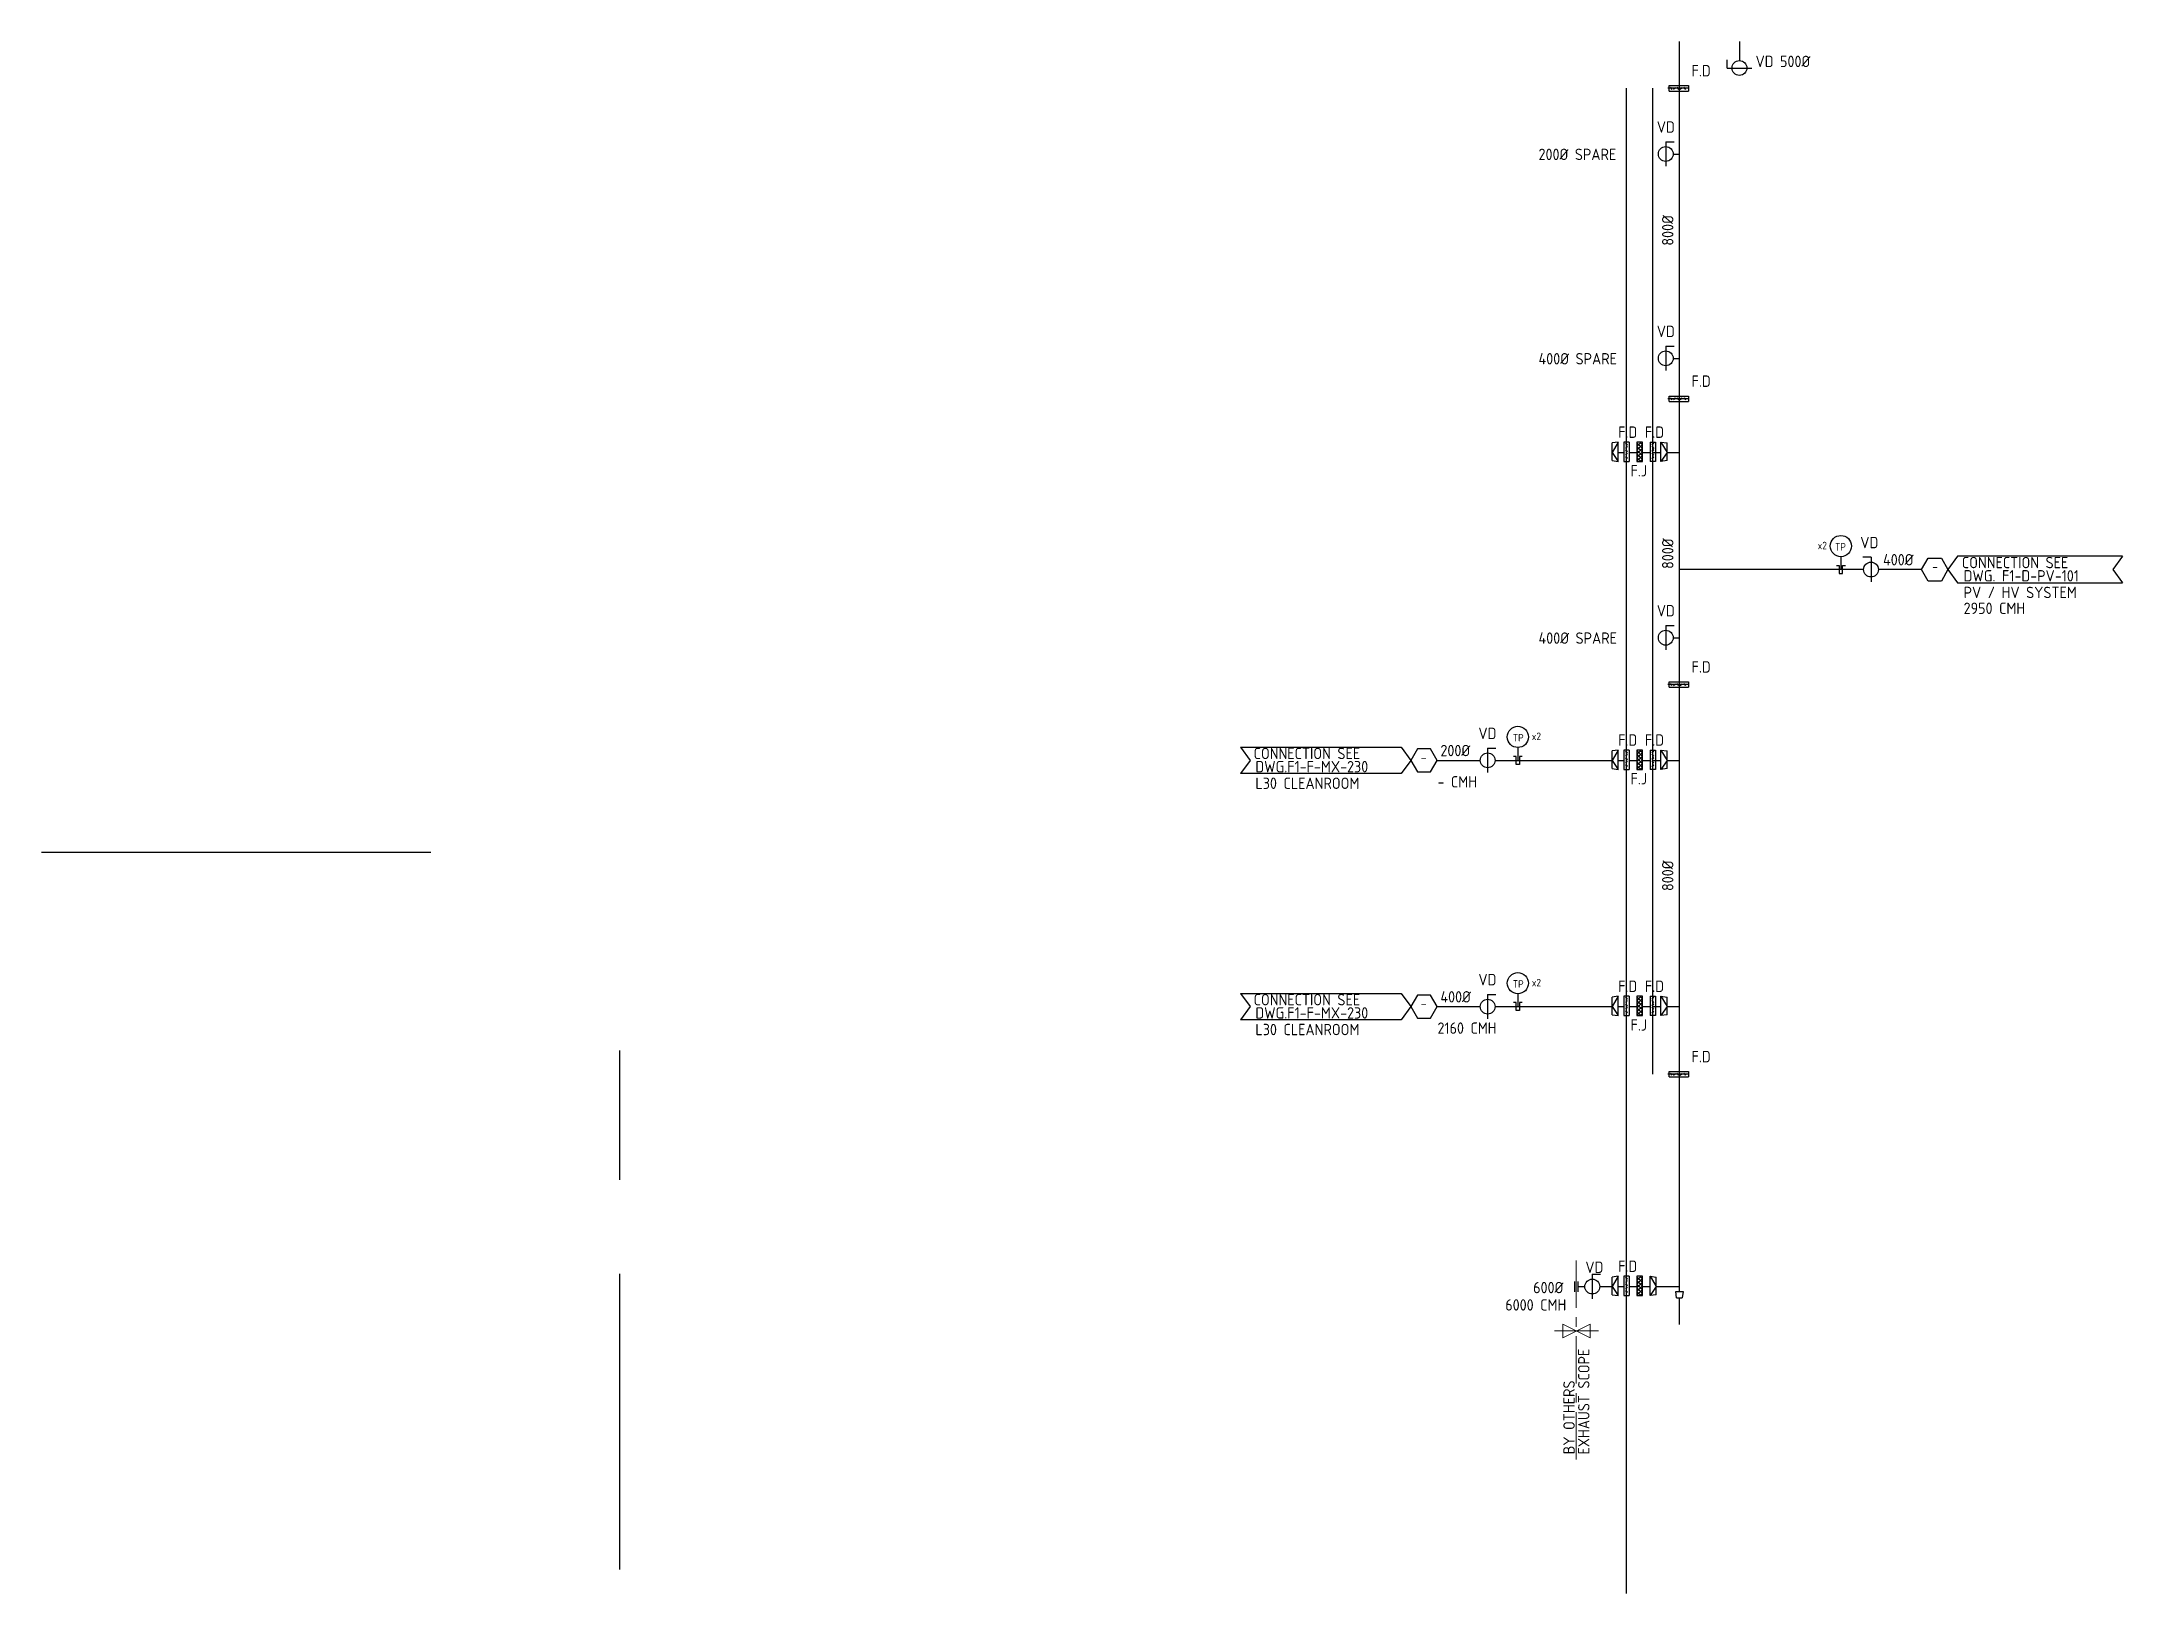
# Model space of a CAD drawing. Extents: x 41366 to 43040, y 84741 to 85507.
# Drawn here: x 42491 to 43040, y 84904 to 85313 of the extents above; entities that cross this region are included whole.
import ezdxf
from ezdxf.enums import TextEntityAlignment as Align

# ---------------------------------------------------------------- set-up
doc = ezdxf.new("R2010")
doc.units = 0
doc.header["$LTSCALE"] = 10
doc.linetypes.add('CENTER', pattern=[2, 1.25, -0.25, 0.25, -0.25])
for name, color, linetype in [('A-DETL-01', 1, 'Continuous'), ('DETL-TXT', 4, 'Continuous'), ('M-EX-VALVE', 2, 'Continuous'), ('M-GEX', 114, 'Continuous'), ('M6-CWTR-TEXT', 4, 'Continuous'), ('SL', 240, 'Continuous'), ('U-PV-VALVE', 3, 'Continuous')]:
    doc.layers.add(name, color=color, linetype=linetype)
doc.layers.add('g-ttlb', color=4, linetype='Continuous', lineweight=9)
doc.styles.add('AA-TXT', font='isocp.shx', dxfattribs={"bigfont": 'chineset.shx'})

msp = doc.modelspace()

# ---------------------------------------------------------------- texts
at = {"layer": 'M-EX-VALVE', "style": 'AA-TXT'}
for s, p in [('x2', (42961.211, 85180.37)), ('TP', (42966.01, 85180.019))]:
    msp.add_text(s, height=2, rotation=360, dxfattribs=at).set_placement(p, align=Align.MIDDLE)
for s, p in [('TP', (42880.964, 85129.645)), ('x2', (42885.762, 85129.995)), ('TP', (42880.964, 85064.645)), ('x2', (42885.762, 85064.995))]:
    msp.add_text(s, height=2, dxfattribs=at).set_placement(p, align=Align.MIDDLE)
at = {"layer": 'M6-CWTR-TEXT', "style": 'AA-TXT'}
for s, p in [('F.D', (42926.703, 85304.192)), ('VD 500%%C', (42943.593, 85306.654)), ('VD', (42917.529, 85289.329)), ('200%%C SPARE', (42886.327, 85282.114)), ('VD', (42917.529, 85235.386)), ('400%%C SPARE', (42886.327, 85228.171)), ('F.D', (42926.703, 85222.254)), ('F.D', (42907.326, 85208.791)), ('F.D', (42914.394, 85208.791)), ('F.J', (42910.595, 85198.591)), ('VD', (42971.245, 85179.658)), ('400%%C', (42977.243, 85175.123)), ('CONNECTION SEE', (42998.042, 85174.368)), ('DWG. F1-D-PV-101', (42998.508, 85170.872)), ('PV / HV SYSTEM', (42998.508, 85166.487)), ('VD', (42917.529, 85161.65)), ('2950 CMH', (42998.508, 85162.301)), ('400%%C SPARE', (42886.327, 85154.435)), ('F.D', (42926.703, 85146.821)), ('VD', (42870.457, 85129.283)), ('F.D', (42907.326, 85127.522)), ('F.D', (42914.394, 85127.522)), ('CONNECTION SEE', (42811.139, 85123.993)), ('200%%C', (42860.43, 85124.748)), ('DWG.F1-F-MX-230', (42811.605, 85120.497)), ('L30 CLEANROOM', (42811.605, 85116.112)), ('- CMH', (42859.653, 85116.495)), ('F.J', (42910.595, 85117.321)), ('VD', (42870.457, 85064.283)), ('F.D', (42907.326, 85062.522)), ('F.D', (42914.394, 85062.522)), ('CONNECTION SEE', (42811.139, 85058.993)), ('400%%C', (42860.43, 85059.748)), ('DWG.F1-F-MX-230', (42811.605, 85055.497)), ('L30 CLEANROOM', (42811.605, 85051.112)), ('2160 CMH', (42859.653, 85051.495)), ('F.J', (42910.595, 85052.321)), ('F.D', (42926.703, 85043.962)), ('VD', (42898.683, 84988.37)), ('F.D', (42907.326, 84988.634)), ('600%%C', (42884.91, 84982.999)), ('6000 CMH', (42877.546, 84978.427))]:
    msp.add_text(s, height=3, dxfattribs=at).set_placement(p)
for p in [(42921.916, 85259.523), (42921.916, 85174.191), (42921.916, 85089.183)]:
    msp.add_text('800%%C', height=3, rotation=90, dxfattribs=at).set_placement(p)
for p in [(42990.968, 85174.302), (42856.005, 85123.927), (42856.005, 85058.927)]:
    msp.add_text('-', height=2.5, rotation=180, dxfattribs=at).set_placement(p, align=Align.MIDDLE)
for s, p in [('EXHAUST SCOPE', (42898.269, 84940.425)), ('BY OTHERS', (42894.375, 84940.484))]:
    msp.add_text(s, height=3, rotation=90, dxfattribs=at).set_placement(p, align=Align.MIDDLE_LEFT)

# ---------------------------------------------------------------- hatches: boundary and pattern name
at = {"layer": 'M-EX-VALVE'}
h = msp.add_hatch(dxfattribs=at)
h.set_pattern_fill('ANSI37', color=256, scale=0.216, style=0)
h.set_pattern_definition([(45, (41078.7335, 83717.2816), (-0.48493383, 0.48493383), []), (135, (41078.7335, 83717.2816), (-0.48493383, -0.48493383), [])])
h.paths.add_polyline_path([(42912.257, 85207.652), (42912.257, 85202.563), (42913.759, 85202.563), (42913.759, 85207.652)])
h = msp.add_hatch(dxfattribs=at)
h.set_pattern_fill('ANSI37', color=256, scale=0.216, style=0)
h.set_pattern_definition([(45, (41078.7335, 83636.01195), (-0.48493383, 0.48493383), []), (135, (41078.7335, 83636.01195), (-0.48493383, -0.48493383), [])])
h.paths.add_polyline_path([(42912.257, 85126.383), (42912.257, 85121.293), (42913.759, 85121.293), (42913.759, 85126.383)])
h = msp.add_hatch(dxfattribs=at)
h.set_pattern_fill('ANSI37', color=256, scale=0.216, style=0)
h.set_pattern_definition([(45, (41078.7335, 83571.01195), (-0.48493383, 0.48493383), []), (135, (41078.7335, 83571.01195), (-0.48493383, -0.48493383), [])])
h.paths.add_polyline_path([(42912.257, 85061.383), (42912.257, 85056.293), (42913.759, 85056.293), (42913.759, 85061.383)])
h = msp.add_hatch(dxfattribs=at)
h.set_pattern_fill('ANSI37', color=256, scale=0.216, style=0)
h.set_pattern_definition([(45, (41078.7335, 83497.12475), (-0.48493383, 0.48493383), []), (135, (41078.7335, 83497.12475), (-0.48493383, -0.48493383), [])])
h.paths.add_polyline_path([(42912.257, 84987.496), (42912.257, 84982.406), (42913.759, 84982.406), (42913.759, 84987.496)])

# ---------------------------------------------------------------- linework, layer by layer
at = {"layer": 'A-DETL-01', "linetype": 'Continuous'}
for p, q in [((42909.531, 84903.782), (42909.531, 85301.047)), ((42916.485, 85040.816), (42916.485, 85301.047))]:
    msp.add_line(p, q, dxfattribs=at)
at = {"layer": 'DETL-TXT'}
for p, q in [((42996.875, 85177.534), (42994.375, 85174.034)), ((42994.375, 85174.034), (42996.875, 85170.534)), ((43040.404, 85177.534), (43037.904, 85174.034)), ((43037.904, 85174.034), (43040.404, 85170.534)), ((42807.707, 85127.159), (42810.207, 85123.659)), ((42850.099, 85127.159), (42852.599, 85123.659)), ((42810.207, 85123.659), (42807.707, 85120.159)), ((42852.599, 85123.659), (42850.099, 85120.159)), ((42807.707, 85062.159), (42810.207, 85058.659)), ((42810.207, 85058.659), (42807.707, 85055.159)), ((42850.099, 85062.159), (42852.599, 85058.659)), ((42852.599, 85058.659), (42850.099, 85055.159))]:
    msp.add_line(p, q, dxfattribs=at)
for points in [[(42994.375, 85174.034), (42992.625, 85171.003), (42989.125, 85171.003), (42987.375, 85174.034), (42989.125, 85177.065), (42992.625, 85177.065)], [(42852.599, 85123.659), (42854.349, 85120.628), (42857.849, 85120.628), (42859.599, 85123.659), (42857.849, 85126.69), (42854.349, 85126.69)], [(42852.599, 85058.659), (42854.349, 85055.628), (42857.849, 85055.628), (42859.599, 85058.659), (42857.849, 85061.69), (42854.349, 85061.69)]]:
    msp.add_lwpolyline(points, close=True, dxfattribs=at)
for points in [[(43040.404, 85177.534), (42996.875, 85177.534)], [(42996.875, 85170.534), (43040.404, 85170.534)], [(42807.707, 85127.159), (42850.099, 85127.159)], [(42850.099, 85120.159), (42807.707, 85120.159)], [(42807.707, 85062.159), (42850.099, 85062.159)], [(42850.099, 85055.159), (42807.707, 85055.159)]]:
    msp.add_lwpolyline(points, dxfattribs=at)
at = {"layer": 'g-ttlb', "linetype": 'CENTER'}
for p, q in [((42896.258, 84939.16), (42896.258, 84991.62)), ((42890.506, 84973.056), (42902.149, 84973.056))]:
    msp.add_line(p, q, dxfattribs=at)
at = {"layer": 'g-ttlb'}
msp.add_lwpolyline([(42899.927, 84974.856), (42892.727, 84971.256), (42892.727, 84974.856), (42899.927, 84971.256)], close=True, dxfattribs=at)
at = {"layer": 'M-EX-VALVE'}
for p, q in [((42926.056, 85301.047), (42920.405, 85301.047)), ((42920.824, 85301.773), (42925.914, 85301.773)), ((42920.824, 85300.321), (42920.824, 85301.773)), ((42920.824, 85300.321), (42925.914, 85300.321)), ((42921.084, 85301.318), (42921.539, 85300.776)), ((42921.917, 85300.82), (42922.459, 85301.275)), ((42922.858, 85301.318), (42923.312, 85300.776)), ((42923.69, 85300.82), (42924.232, 85301.275)), ((42925.158, 85300.776), (42924.704, 85301.318)), ((42925.914, 85301.773), (42925.914, 85300.321)), ((42926.056, 85219.108), (42920.405, 85219.108)), ((42920.824, 85219.834), (42925.914, 85219.834)), ((42920.824, 85218.383), (42920.824, 85219.834)), ((42920.824, 85218.383), (42925.914, 85218.383)), ((42921.084, 85219.379), (42921.539, 85218.837)), ((42921.917, 85218.881), (42922.459, 85219.336)), ((42922.858, 85219.379), (42923.312, 85218.837)), ((42923.69, 85218.881), (42924.232, 85219.336)), ((42925.158, 85218.837), (42924.704, 85219.379)), ((42925.914, 85219.834), (42925.914, 85218.383)), ((42908.805, 85207.652), (42908.805, 85202.563)), ((42910.257, 85207.652), (42908.805, 85207.652)), ((42909.26, 85207.392), (42909.802, 85206.937)), ((42909.531, 85202.42), (42909.531, 85208.071)), ((42910.257, 85207.652), (42910.257, 85202.563)), ((42915.759, 85207.652), (42915.759, 85202.563)), ((42915.759, 85207.652), (42917.211, 85207.652)), ((42916.756, 85207.392), (42916.214, 85206.937)), ((42916.485, 85202.42), (42916.485, 85208.071)), ((42917.211, 85207.652), (42917.211, 85202.563)), ((42908.805, 85202.563), (42910.257, 85202.563)), ((42909.26, 85205.619), (42909.802, 85205.164)), ((42909.802, 85203.318), (42909.26, 85203.773)), ((42909.758, 85206.56), (42909.304, 85206.018)), ((42909.758, 85204.786), (42909.304, 85204.244)), ((42917.211, 85202.563), (42915.759, 85202.563)), ((42916.756, 85205.619), (42916.214, 85205.164)), ((42916.214, 85203.318), (42916.756, 85203.773)), ((42916.257, 85206.56), (42916.712, 85206.018)), ((42916.257, 85204.786), (42916.712, 85204.244)), ((42964.976, 85175.093), (42965.644, 85175.093)), ((42965.644, 85175.093), (42965.644, 85172.974)), ((42966.111, 85177.42), (42966.111, 85174.034)), ((42966.578, 85172.974), (42966.578, 85175.093)), ((42966.578, 85175.093), (42967.296, 85175.093)), ((42965.644, 85172.974), (42966.578, 85172.974)), ((42926.056, 85143.676), (42920.405, 85143.676)), ((42920.824, 85144.402), (42925.914, 85144.402)), ((42920.824, 85142.95), (42920.824, 85144.402)), ((42920.824, 85142.95), (42925.914, 85142.95)), ((42921.084, 85143.947), (42921.539, 85143.405)), ((42921.917, 85143.449), (42922.459, 85143.904)), ((42922.858, 85143.947), (42923.312, 85143.405)), ((42923.69, 85143.449), (42924.232, 85143.904)), ((42925.158, 85143.405), (42924.704, 85143.947)), ((42925.914, 85144.402), (42925.914, 85142.95)), ((42880.396, 85124.718), (42879.678, 85124.718)), ((42880.396, 85122.6), (42880.396, 85124.718)), ((42880.863, 85127.046), (42880.863, 85123.659)), ((42881.997, 85124.718), (42881.33, 85124.718)), ((42881.33, 85124.718), (42881.33, 85122.6)), ((42908.805, 85126.383), (42908.805, 85121.293)), ((42910.257, 85126.383), (42908.805, 85126.383)), ((42909.26, 85126.123), (42909.802, 85125.668)), ((42909.758, 85125.29), (42909.304, 85124.748)), ((42909.531, 85121.15), (42909.531, 85126.802)), ((42910.257, 85126.383), (42910.257, 85121.293)), ((42915.759, 85126.383), (42915.759, 85121.293)), ((42915.759, 85126.383), (42917.211, 85126.383)), ((42916.756, 85126.123), (42916.214, 85125.668)), ((42916.257, 85125.29), (42916.712, 85124.748)), ((42916.485, 85121.15), (42916.485, 85126.802)), ((42917.211, 85126.383), (42917.211, 85121.293)), ((42881.33, 85122.6), (42880.396, 85122.6)), ((42908.805, 85121.293), (42910.257, 85121.293)), ((42909.26, 85124.349), (42909.802, 85123.894)), ((42909.802, 85122.048), (42909.26, 85122.503)), ((42909.758, 85123.516), (42909.304, 85122.974)), ((42917.211, 85121.293), (42915.759, 85121.293)), ((42916.756, 85124.349), (42916.214, 85123.894)), ((42916.214, 85122.048), (42916.756, 85122.503)), ((42916.257, 85123.516), (42916.712, 85122.974)), ((42880.396, 85059.718), (42879.678, 85059.718)), ((42880.396, 85057.6), (42880.396, 85059.718)), ((42880.863, 85062.046), (42880.863, 85058.659)), ((42881.997, 85059.718), (42881.33, 85059.718)), ((42881.33, 85059.718), (42881.33, 85057.6)), ((42908.805, 85061.383), (42908.805, 85056.293)), ((42910.257, 85061.383), (42908.805, 85061.383)), ((42909.26, 85061.123), (42909.802, 85060.668)), ((42909.26, 85059.349), (42909.802, 85058.894)), ((42909.758, 85060.29), (42909.304, 85059.748)), ((42909.531, 85056.15), (42909.531, 85061.802)), ((42910.257, 85061.383), (42910.257, 85056.293)), ((42915.759, 85061.383), (42915.759, 85056.293)), ((42915.759, 85061.383), (42917.211, 85061.383)), ((42916.756, 85061.123), (42916.214, 85060.668)), ((42916.756, 85059.349), (42916.214, 85058.894)), ((42916.257, 85060.29), (42916.712, 85059.748)), ((42916.485, 85056.15), (42916.485, 85061.802)), ((42917.211, 85061.383), (42917.211, 85056.293)), ((42881.33, 85057.6), (42880.396, 85057.6)), ((42908.805, 85056.293), (42910.257, 85056.293)), ((42909.802, 85057.048), (42909.26, 85057.503)), ((42909.758, 85058.516), (42909.304, 85057.974)), ((42917.211, 85056.293), (42915.759, 85056.293)), ((42916.214, 85057.048), (42916.756, 85057.503)), ((42916.257, 85058.516), (42916.712, 85057.974)), ((42926.056, 85040.816), (42920.405, 85040.816)), ((42920.824, 85041.542), (42925.914, 85041.542)), ((42920.824, 85040.091), (42920.824, 85041.542)), ((42920.824, 85040.091), (42925.914, 85040.091)), ((42921.084, 85041.087), (42921.539, 85040.546)), ((42921.917, 85040.589), (42922.459, 85041.044)), ((42922.858, 85041.087), (42923.312, 85040.546)), ((42923.69, 85040.589), (42924.232, 85041.044)), ((42925.158, 85040.546), (42924.704, 85041.087)), ((42925.914, 85041.542), (42925.914, 85040.091)), ((42908.805, 84987.496), (42908.805, 84982.406)), ((42910.257, 84987.496), (42908.805, 84987.496)), ((42909.26, 84987.235), (42909.802, 84986.781)), ((42909.531, 84982.263), (42909.531, 84987.914)), ((42910.257, 84987.496), (42910.257, 84982.406)), ((42895.788, 84986.13), (42895.788, 84983.413)), ((42896.669, 84986.13), (42896.669, 84983.413)), ((42908.805, 84982.406), (42910.257, 84982.406)), ((42909.26, 84985.462), (42909.802, 84985.007)), ((42909.802, 84983.161), (42909.26, 84983.616)), ((42909.758, 84986.403), (42909.304, 84985.861)), ((42909.758, 84984.629), (42909.304, 84984.087))]:
    msp.add_line(p, q, dxfattribs=at)
for points in [[(42912.257, 85207.652), (42912.257, 85202.563), (42913.759, 85202.563), (42913.759, 85207.652)], [(42912.257, 85126.383), (42912.257, 85121.293), (42913.759, 85121.293), (42913.759, 85126.383)], [(42912.257, 85061.383), (42912.257, 85056.293), (42913.759, 85056.293), (42913.759, 85061.383)], [(42912.257, 84987.496), (42912.257, 84982.406), (42913.759, 84982.406), (42913.759, 84987.496)]]:
    msp.add_lwpolyline(points, close=True, dxfattribs=at)
for centre in [(42966.111, 85180.22), (42880.863, 85129.846), (42880.863, 85064.846)]:
    msp.add_circle(centre, 2.8, dxfattribs=at)
for centre, start, end in [((42921.312, 85301.047), 0, 180), ((42921.312, 85301.047), 180, 0), ((42922.188, 85301.047), 90, 270), ((42922.188, 85301.047), 270, 90), ((42923.085, 85301.047), 0, 180), ((42923.085, 85301.047), 180, 0), ((42923.961, 85301.047), 90, 270), ((42923.961, 85301.047), 270, 90), ((42924.931, 85301.047), 0, 180), ((42924.931, 85301.047), 180, 0), ((42921.312, 85219.108), 0, 180), ((42921.312, 85219.108), 180, 0), ((42922.188, 85219.108), 90, 270), ((42922.188, 85219.108), 270, 90), ((42923.085, 85219.108), 0, 180), ((42923.085, 85219.108), 180, 0), ((42923.961, 85219.108), 90, 270), ((42923.961, 85219.108), 270, 90), ((42924.931, 85219.108), 0, 180), ((42924.931, 85219.108), 180, 0), ((42909.531, 85207.165), 90, 270), ((42909.531, 85207.165), 270, 90), ((42916.485, 85207.165), 90, 270), ((42916.485, 85207.165), 270, 90), ((42909.531, 85206.289), 0, 180), ((42909.531, 85206.289), 180, 0), ((42909.531, 85205.391), 90, 270), ((42909.531, 85204.515), 0, 180), ((42909.531, 85204.515), 180, 0), ((42909.531, 85203.545), 90, 270), ((42909.531, 85205.391), 270, 90), ((42909.531, 85203.545), 270, 90), ((42916.485, 85206.289), 0, 180), ((42916.485, 85206.289), 180, 0), ((42916.485, 85205.391), 90, 270), ((42916.485, 85204.515), 0, 180), ((42916.485, 85204.515), 180, 0), ((42916.485, 85203.545), 90, 270), ((42916.485, 85205.391), 270, 90), ((42916.485, 85203.545), 270, 90), ((42921.312, 85143.676), 0, 180), ((42921.312, 85143.676), 180, 0), ((42922.188, 85143.676), 90, 270), ((42922.188, 85143.676), 270, 90), ((42923.085, 85143.676), 0, 180), ((42923.085, 85143.676), 180, 0), ((42923.961, 85143.676), 90, 270), ((42923.961, 85143.676), 270, 90), ((42924.931, 85143.676), 0, 180), ((42924.931, 85143.676), 180, 0), ((42909.531, 85125.895), 90, 270), ((42909.531, 85125.019), 0, 180), ((42909.531, 85125.019), 180, 0), ((42909.531, 85125.895), 270, 90), ((42916.485, 85125.895), 90, 270), ((42916.485, 85125.019), 0, 180), ((42916.485, 85125.019), 180, 0), ((42916.485, 85125.895), 270, 90), ((42909.531, 85124.122), 90, 270), ((42909.531, 85123.245), 0, 180), ((42909.531, 85123.245), 180, 0), ((42909.531, 85122.276), 90, 270), ((42909.531, 85124.122), 270, 90), ((42909.531, 85122.276), 270, 90), ((42916.485, 85124.122), 90, 270), ((42916.485, 85123.245), 0, 180), ((42916.485, 85123.245), 180, 0), ((42916.485, 85122.276), 90, 270), ((42916.485, 85124.122), 270, 90), ((42916.485, 85122.276), 270, 90), ((42909.531, 85060.895), 90, 270), ((42909.531, 85060.019), 0, 180), ((42909.531, 85060.019), 180, 0), ((42909.531, 85059.122), 90, 270), ((42909.531, 85060.895), 270, 90), ((42909.531, 85059.122), 270, 90), ((42916.485, 85060.895), 90, 270), ((42916.485, 85060.019), 0, 180), ((42916.485, 85060.019), 180, 0), ((42916.485, 85059.122), 90, 270), ((42916.485, 85060.895), 270, 90), ((42916.485, 85059.122), 270, 90), ((42909.531, 85058.245), 0, 180), ((42909.531, 85058.245), 180, 0), ((42909.531, 85057.276), 90, 270), ((42909.531, 85057.276), 270, 90), ((42916.485, 85058.245), 0, 180), ((42916.485, 85058.245), 180, 0), ((42916.485, 85057.276), 90, 270), ((42916.485, 85057.276), 270, 90), ((42921.312, 85040.816), 0, 180), ((42921.312, 85040.816), 180, 0), ((42922.188, 85040.816), 90, 270), ((42922.188, 85040.816), 270, 90), ((42923.085, 85040.816), 0, 180), ((42923.085, 85040.816), 180, 0), ((42923.961, 85040.816), 90, 270), ((42923.961, 85040.816), 270, 90), ((42924.931, 85040.816), 0, 180), ((42924.931, 85040.816), 180, 0), ((42909.531, 84987.008), 90, 270), ((42909.531, 84986.132), 0, 180), ((42909.531, 84986.132), 180, 0), ((42909.531, 84985.234), 90, 270), ((42909.531, 84984.358), 0, 180), ((42909.531, 84984.358), 180, 0), ((42909.531, 84983.388), 90, 270), ((42909.531, 84987.008), 270, 90), ((42909.531, 84985.234), 270, 90), ((42909.531, 84983.388), 270, 90)]:
    msp.add_arc(centre, 0.0677, start, end, dxfattribs=at)
at = {"layer": 'M-GEX'}
for p, q in [((42923.487, 84983.46), (42923.487, 85313.377)), ((42939.352, 85313.377), (42939.352, 85308.369)), ((42921.872, 85283.705), (42923.487, 85283.705)), ((42921.872, 85229.762), (42923.487, 85229.762)), ((42907.381, 85207.652), (42905.759, 85207.432)), ((42907.381, 85207.652), (42905.759, 85204.928)), ((42905.759, 85202.783), (42905.759, 85207.432)), ((42907.381, 85202.563), (42907.381, 85207.652)), ((42918.635, 85207.652), (42920.257, 85207.432)), ((42918.635, 85207.652), (42920.257, 85204.928)), ((42918.635, 85202.563), (42918.635, 85207.652)), ((42920.257, 85202.783), (42920.257, 85207.432)), ((42905.759, 85204.928), (42907.381, 85202.563)), ((42905.759, 85202.783), (42907.381, 85202.563)), ((42907.381, 85204.928), (42908.805, 85204.928)), ((42910.257, 85204.928), (42912.257, 85204.928)), ((42913.593, 85204.928), (42915.759, 85204.928)), ((42916.485, 85204.928), (42918.635, 85204.928)), ((42920.257, 85204.928), (42918.635, 85202.563)), ((42920.257, 85202.783), (42918.635, 85202.563)), ((42920.257, 85204.928), (42923.487, 85204.928)), ((42972.119, 85174.034), (42923.487, 85174.034)), ((42987.375, 85174.034), (42976.037, 85174.034)), ((42921.872, 85156.026), (42923.487, 85156.026)), ((42907.381, 85126.383), (42905.759, 85126.163)), ((42907.381, 85126.383), (42905.759, 85123.659)), ((42905.759, 85121.513), (42905.759, 85126.163)), ((42907.381, 85121.293), (42907.381, 85126.383)), ((42918.635, 85126.383), (42920.257, 85126.163)), ((42918.635, 85126.383), (42920.257, 85123.659)), ((42918.635, 85121.293), (42918.635, 85126.383)), ((42920.257, 85121.513), (42920.257, 85126.163)), ((42859.599, 85123.659), (42870.937, 85123.659)), ((42874.854, 85123.659), (42905.759, 85123.659)), ((42905.759, 85123.659), (42907.381, 85121.293)), ((42905.759, 85121.513), (42907.381, 85121.293)), ((42907.381, 85123.659), (42908.805, 85123.659)), ((42910.257, 85123.659), (42912.257, 85123.659)), ((42913.593, 85123.659), (42915.759, 85123.659)), ((42916.485, 85123.659), (42918.635, 85123.659)), ((42920.257, 85123.659), (42918.635, 85121.293)), ((42920.257, 85121.513), (42918.635, 85121.293)), ((42920.257, 85123.659), (42923.487, 85123.659)), ((42491.285, 85099.39), (42594.017, 85099.39)), ((42859.599, 85058.659), (42870.937, 85058.659)), ((42874.854, 85058.659), (42905.759, 85058.659)), ((42907.381, 85061.383), (42905.759, 85061.163)), ((42907.381, 85061.383), (42905.759, 85058.659)), ((42905.759, 85056.513), (42905.759, 85061.163)), ((42905.759, 85058.659), (42907.381, 85056.293)), ((42907.381, 85056.293), (42907.381, 85061.383)), ((42907.381, 85058.659), (42908.805, 85058.659)), ((42910.257, 85058.659), (42912.257, 85058.659)), ((42913.593, 85058.659), (42915.759, 85058.659)), ((42916.485, 85058.659), (42918.635, 85058.659)), ((42918.635, 85061.383), (42920.257, 85061.163)), ((42918.635, 85061.383), (42920.257, 85058.659)), ((42918.635, 85056.293), (42918.635, 85061.383)), ((42920.257, 85058.659), (42918.635, 85056.293)), ((42920.257, 85056.513), (42920.257, 85061.163)), ((42920.257, 85058.659), (42923.487, 85058.659)), ((42905.759, 85056.513), (42907.381, 85056.293)), ((42920.257, 85056.513), (42918.635, 85056.293)), ((42907.381, 84987.496), (42905.759, 84987.276)), ((42907.381, 84987.496), (42905.759, 84984.772)), ((42905.759, 84982.626), (42905.759, 84987.276)), ((42907.381, 84982.406), (42907.381, 84987.496)), ((42915.765, 84987.496), (42917.388, 84987.276)), ((42915.765, 84987.496), (42917.388, 84984.772)), ((42915.765, 84982.406), (42915.765, 84987.496)), ((42917.388, 84982.626), (42917.388, 84987.276)), ((42896.669, 84984.772), (42898.543, 84984.772)), ((42902.46, 84984.772), (42905.759, 84984.772)), ((42905.759, 84984.772), (42907.381, 84982.406)), ((42905.759, 84982.626), (42907.381, 84982.406)), ((42907.381, 84984.772), (42908.805, 84984.772)), ((42910.257, 84984.772), (42912.257, 84984.772)), ((42913.593, 84984.772), (42915.759, 84984.772)), ((42917.388, 84984.772), (42915.765, 84982.406)), ((42917.388, 84982.626), (42915.765, 84982.406)), ((42917.388, 84984.772), (42923.487, 84984.772)), ((42922.738, 84981.838), (42922.518, 84983.46)), ((42922.518, 84983.46), (42924.455, 84983.46)), ((42922.738, 84981.838), (42924.235, 84981.838)), ((42923.487, 84974.719), (42923.487, 84981.838)), ((42924.455, 84983.46), (42924.235, 84981.838))]:
    msp.add_line(p, q, dxfattribs=at)
at = {"layer": 'SL'}
for p, q in [((42643.831, 85047.088), (42643.831, 85012.953)), ((42643.831, 84988.141), (42643.831, 84910.054))]:
    msp.add_line(p, q, dxfattribs=at)
at = {"layer": 'U-PV-VALVE'}
for p, q in [((42936.12, 85306.41), (42936.12, 85308.576)), ((42936.12, 85306.41), (42942.583, 85306.41)), ((42919.913, 85286.937), (42919.913, 85280.473)), ((42919.913, 85286.937), (42922.079, 85286.937)), ((42919.913, 85232.994), (42919.913, 85226.53)), ((42919.913, 85232.994), (42922.079, 85232.994)), ((42974.078, 85177.266), (42971.912, 85177.266)), ((42974.078, 85177.266), (42974.078, 85170.802)), ((42919.913, 85159.258), (42919.913, 85152.794)), ((42919.913, 85159.258), (42922.079, 85159.258)), ((42872.896, 85126.891), (42872.896, 85120.427)), ((42872.896, 85126.891), (42875.062, 85126.891)), ((42872.896, 85061.891), (42872.896, 85055.427)), ((42872.896, 85061.891), (42875.062, 85061.891)), ((42900.502, 84988.003), (42900.502, 84981.54)), ((42900.502, 84988.003), (42902.668, 84988.003))]:
    msp.add_line(p, q, dxfattribs=at)
for centre in [(42939.352, 85306.41), (42919.913, 85283.705), (42919.913, 85229.762), (42974.078, 85174.034), (42919.913, 85156.026), (42872.896, 85123.659), (42872.896, 85058.659), (42900.502, 84984.772)]:
    msp.add_circle(centre, 1.959, dxfattribs=at)

msp.set_redraw_order([(e.dxf.handle, doc.entitydb.next_handle()) for e in msp.query("TEXT MTEXT ATTDEF DIMENSION ARC_DIMENSION")])  # texts and dimensions are drawn at this point

doc.saveas('drawing.dxf')
